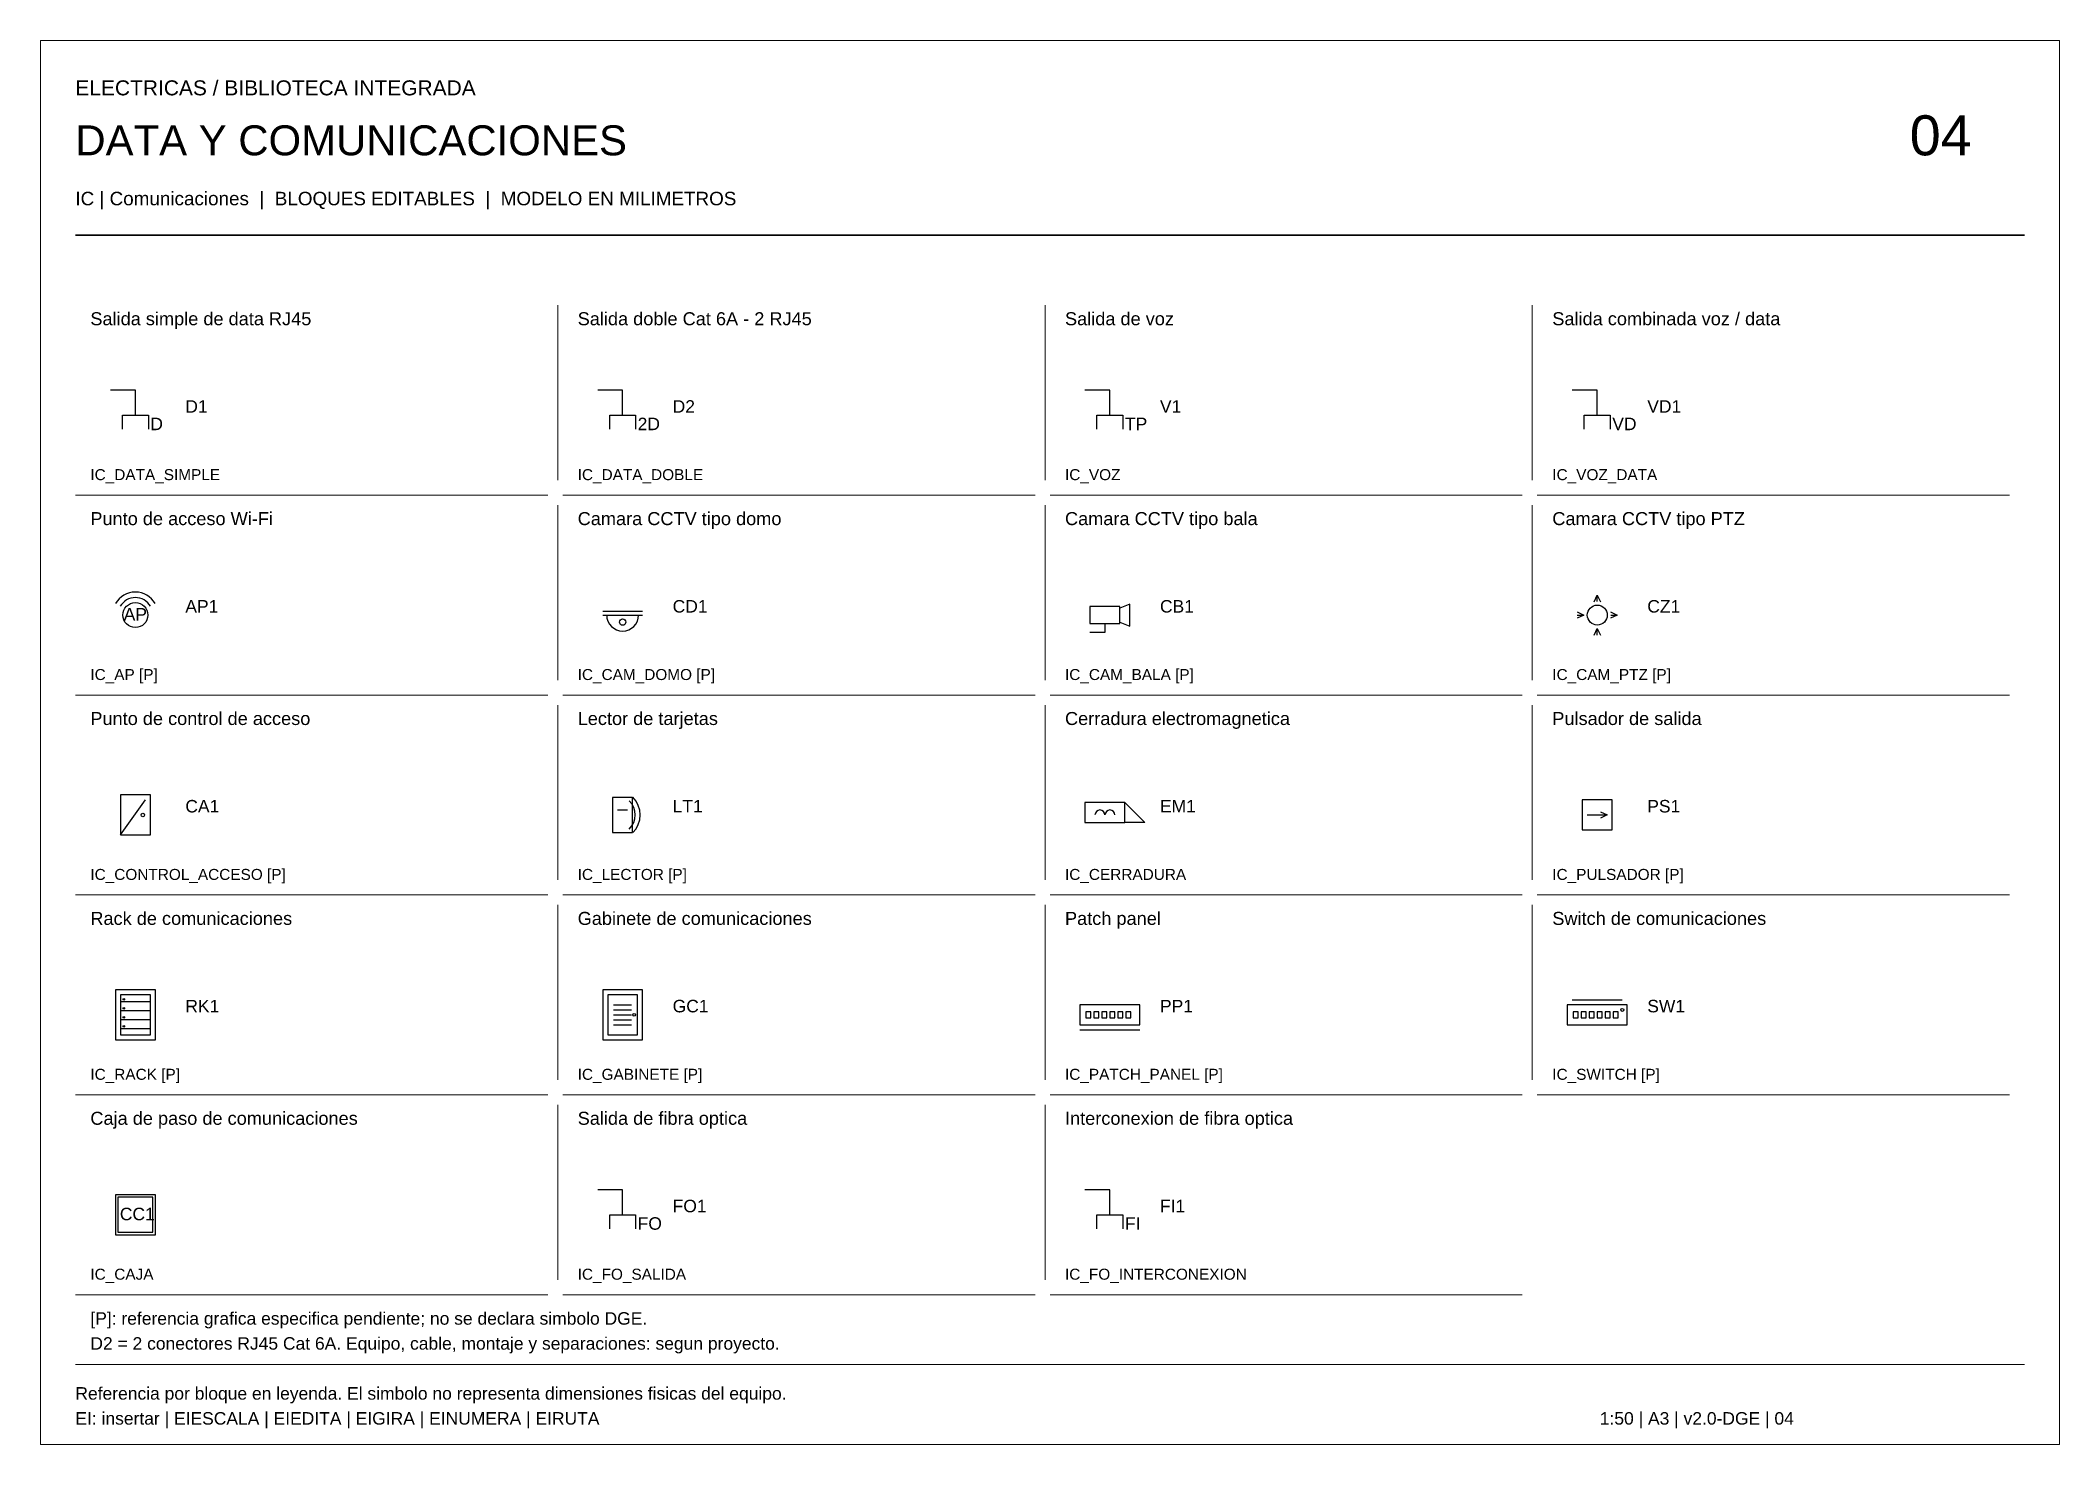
# Model space of a CAD drawing. Header units: millimetres. Extents: x 400 to 200600, y -39600 to -25550.
# Drawn here: x 67900 to 88100, y -39600 to -25550 of the extents above; entities that cross this region are included whole.
import ezdxf
from ezdxf.enums import TextEntityAlignment as Align

# ---------------------------------------------------------------- set-up
doc = ezdxf.new("R2010")
doc.units = ezdxf.units.MM
for name, color, linetype, lineweight in [('EIC-CATALOGO', 7, 'Continuous', 18), ('EIC-MARCO', 8, 'Continuous', 13), ('IC-ACCESOS', 214, 'Continuous', 25), ('IC-CAJAS', 144, 'Continuous', 25), ('IC-CCTV', 174, 'Continuous', 25), ('IC-DATA', 144, 'Continuous', 25), ('IC-FIBRA', 94, 'Continuous', 25), ('IC-RACK', 144, 'Continuous', 30), ('IC-VOZ', 144, 'Continuous', 25), ('IC-WIFI', 144, 'Continuous', 25)]:
    doc.layers.add(name, color=color, linetype=linetype, lineweight=lineweight)
doc.styles.add('EI_TEXTO', font='arial.ttf')

msp = doc.modelspace()

# ---------------------------------------------------------------- texts
at = {"layer": 'EIC-CATALOGO', "color": 144, "style": 'EI_TEXTO'}
for s, height, p in [('ELECTRICAS / BIBLIOTECA INTEGRADA', 150, (68250, -26100)), ('04', 400, (86600, -26700))]:
    msp.add_text(s, height=height, dxfattribs=at).set_placement(p)
at = {"layer": 'EIC-CATALOGO', "color": 7, "style": 'EI_TEXTO'}
for s, height, p in [('DATA Y COMUNICACIONES', 300, (68250, -26700)), ('IC | Comunicaciones  |  BLOQUES EDITABLES  |  MODELO EN MILIMETROS', 135, (68250, -27200)), ('Salida simple de data RJ45', 130, (68400, -28400)), ('Salida doble Cat 6A - 2 RJ45', 130, (73275, -28400)), ('Salida de voz', 130, (78150, -28400)), ('Salida combinada voz / data', 130, (83025, -28400)), ('Punto de acceso Wi-Fi', 130, (68400, -30400)), ('Camara CCTV tipo domo', 130, (73275, -30400)), ('Camara CCTV tipo bala', 130, (78150, -30400)), ('Camara CCTV tipo PTZ', 130, (83025, -30400)), ('Punto de control de acceso', 130, (68400, -32400)), ('Lector de tarjetas', 130, (73275, -32400)), ('Cerradura electromagnetica', 130, (78150, -32400)), ('Pulsador de salida', 130, (83025, -32400)), ('Rack de comunicaciones', 130, (68400, -34400)), ('Gabinete de comunicaciones', 130, (73275, -34400)), ('Patch panel', 130, (78150, -34400)), ('Switch de comunicaciones', 130, (83025, -34400)), ('Caja de paso de comunicaciones', 130, (68400, -36400)), ('Salida de fibra optica', 130, (73275, -36400)), ('Interconexion de fibra optica', 130, (78150, -36400)), ('[P]: referencia grafica especifica pendiente; no se declara simbolo DGE.', 125, (68400, -38400)), ('D2 = 2 conectores RJ45 Cat 6A. Equipo, cable, montaje y separaciones: segun proyecto.', 125, (68400, -38650)), ('Referencia por bloque en leyenda. El simbolo no representa dimensiones fisicas del equipo.', 125, (68250, -39150)), ('EI: insertar | EIESCALA | EIEDITA | EIGIRA | EINUMERA | EIRUTA', 125, (68250, -39400)), ('1:50 | A3 | v2.0-DGE | 04', 125, (83500, -39400))]:
    msp.add_text(s, height=height, dxfattribs=at).set_placement(p)
at = {"layer": 'EIC-CATALOGO', "color": 8, "style": 'EI_TEXTO'}
for s, p in [('IC_DATA_SIMPLE', (68400, -29950)), ('IC_DATA_DOBLE', (73275, -29950)), ('IC_VOZ', (78150, -29950)), ('IC_VOZ_DATA', (83025, -29950)), ('IC_AP [P]', (68400, -31950)), ('IC_CAM_DOMO [P]', (73275, -31950)), ('IC_CAM_BALA [P]', (78150, -31950)), ('IC_CAM_PTZ [P]', (83025, -31950)), ('IC_CONTROL_ACCESO [P]', (68400, -33950)), ('IC_LECTOR [P]', (73275, -33950)), ('IC_CERRADURA', (78150, -33950)), ('IC_PULSADOR [P]', (83025, -33950)), ('IC_RACK [P]', (68400, -35950)), ('IC_GABINETE [P]', (73275, -35950)), ('IC_PATCH_PANEL [P]', (78150, -35950)), ('IC_SWITCH [P]', (83025, -35950)), ('IC_CAJA', (68400, -37950)), ('IC_FO_SALIDA', (73275, -37950)), ('IC_FO_INTERCONEXION', (78150, -37950))]:
    msp.add_text(s, height=110, dxfattribs=at).set_placement(p)

# ---------------------------------------------------------------- blocks, each defined once
blk = doc.blocks.new('IC_DATA_SIMPLE')
at = {"color": 0, "lineweight": -2}
for points in [[(0, 0), (0, 5), (-5, 5)], [(-2.6, -2.8), (-2.6, 0), (2.6, 0), (2.6, -2.8)]]:
    blk.add_lwpolyline(points, dxfattribs=at)
at = {"color": 0, "style": 'EI_TEXTO', "flags": 1}
for tag in ['TIPO', 'TABLERO', 'SISTEMA', 'OBSERVACIONES', 'CABLE', 'CATEGORIA', 'CLASE_REFERENCIA', 'DESCRIPCION', 'MONTAJE', 'NORMA', 'PUNTO', 'PUERTOS', 'PAGINA_DGE']:
    blk.add_attdef(tag, (0, 0), '', height=2.5, dxfattribs=at)
at = {"color": 0, "style": 'EI_TEXTO'}
for tag, p in [('CODIGO', (10, 0.5)), ('DISTINTIVO', (3, -3)), ('ALTURA', (10, -6.5)), ('CIRCUITO', (10, -3))]:
    blk.add_attdef(tag, p, '', height=2.5, dxfattribs=at)
blk = doc.blocks.new('IC_DATA_DOBLE')
at = {"color": 0, "lineweight": -2}
for points in [[(0, 0), (0, 5), (-5, 5)], [(-2.6, -2.8), (-2.6, 0), (2.6, 0), (2.6, -2.8)]]:
    blk.add_lwpolyline(points, dxfattribs=at)
at = {"color": 0, "style": 'EI_TEXTO', "flags": 1}
for tag in ['TIPO', 'TABLERO', 'SISTEMA', 'OBSERVACIONES', 'CABLE', 'CATEGORIA', 'CLASE_REFERENCIA', 'DESCRIPCION', 'MONTAJE', 'NORMA', 'PUNTO', 'PUERTOS', 'PAGINA_DGE']:
    blk.add_attdef(tag, (0, 0), '', height=2.5, dxfattribs=at)
at = {"color": 0, "style": 'EI_TEXTO'}
for tag, p in [('CODIGO', (10, 0.5)), ('DISTINTIVO', (3, -3)), ('ALTURA', (10, -6.5)), ('CIRCUITO', (10, -3))]:
    blk.add_attdef(tag, p, '', height=2.5, dxfattribs=at)
blk = doc.blocks.new('IC_VOZ')
at = {"color": 0, "lineweight": -2}
for points in [[(0, 0), (0, 5), (-5, 5)], [(-2.6, -2.8), (-2.6, 0), (2.6, 0), (2.6, -2.8)]]:
    blk.add_lwpolyline(points, dxfattribs=at)
at = {"color": 0, "style": 'EI_TEXTO', "flags": 1}
for tag in ['TIPO', 'TABLERO', 'SISTEMA', 'OBSERVACIONES', 'CABLE', 'CLASE_REFERENCIA', 'DESCRIPCION', 'MONTAJE', 'NORMA', 'PUNTO', 'PUERTOS', 'PAGINA_DGE']:
    blk.add_attdef(tag, (0, 0), '', height=2.5, dxfattribs=at)
at = {"color": 0, "style": 'EI_TEXTO'}
for tag, p in [('CODIGO', (10, 0.5)), ('DISTINTIVO', (3, -3)), ('ALTURA', (10, -6.5)), ('CIRCUITO', (10, -3))]:
    blk.add_attdef(tag, p, '', height=2.5, dxfattribs=at)
blk = doc.blocks.new('IC_VOZ_DATA')
at = {"color": 0, "lineweight": -2}
for points in [[(0, 0), (0, 5), (-5, 5)], [(-2.6, -2.8), (-2.6, 0), (2.6, 0), (2.6, -2.8)]]:
    blk.add_lwpolyline(points, dxfattribs=at)
at = {"color": 0, "style": 'EI_TEXTO', "flags": 1}
for tag in ['TIPO', 'TABLERO', 'SISTEMA', 'OBSERVACIONES', 'CABLE', 'CLASE_REFERENCIA', 'DESCRIPCION', 'MONTAJE', 'NORMA', 'PUNTO', 'PUERTOS', 'PAGINA_DGE']:
    blk.add_attdef(tag, (0, 0), '', height=2.5, dxfattribs=at)
at = {"color": 0, "style": 'EI_TEXTO'}
for tag, p in [('CODIGO', (10, 0.5)), ('DISTINTIVO', (3, -3)), ('ALTURA', (10, -6.5)), ('CIRCUITO', (10, -3))]:
    blk.add_attdef(tag, p, '', height=2.5, dxfattribs=at)
blk = doc.blocks.new('IC_AP')
at = {"color": 0, "lineweight": -2}
blk.add_circle((0, 0), 2.5, dxfattribs=at)
for radius in [4.6, 3.5]:
    blk.add_arc((0, 0), radius, 30, 150, dxfattribs=at)
at = {"color": 0, "lineweight": -2, "style": 'EI_TEXTO'}
blk.add_text('AP', height=2.5, dxfattribs=at).set_placement((0, -1.1), align=Align.CENTER)
at = {"color": 0, "style": 'EI_TEXTO', "flags": 1}
for tag in ['TIPO', 'TABLERO', 'SISTEMA', 'OBSERVACIONES', 'CABLE', 'DESCRIPCION', 'MONTAJE', 'NORMA', 'PUNTO']:
    blk.add_attdef(tag, (0, 0), '', height=2.5, dxfattribs=at)
at = {"color": 0, "style": 'EI_TEXTO'}
for tag, p in [('CODIGO', (10, 0.5)), ('ALTURA', (10, -6.5)), ('CIRCUITO', (10, -3))]:
    blk.add_attdef(tag, p, '', height=2.5, dxfattribs=at)
blk = doc.blocks.new('IC_CAM_DOMO')
at = {"color": 0, "lineweight": -2}
for p, q in [((-4, 0.8), (4, 0.8)), ((-4, 0), (4, 0))]:
    blk.add_line(p, q, dxfattribs=at)
blk.add_circle((0, -1.4), 0.65, dxfattribs=at)
blk.add_arc((0, 0), 3.2, 180, 360, dxfattribs=at)
at = {"color": 0, "style": 'EI_TEXTO', "flags": 1}
for tag in ['TIPO', 'TABLERO', 'SISTEMA', 'OBSERVACIONES', 'CABLE', 'DESCRIPCION', 'MONTAJE', 'NORMA', 'PUNTO']:
    blk.add_attdef(tag, (0, 0), '', height=2.5, dxfattribs=at)
at = {"color": 0, "style": 'EI_TEXTO'}
for tag, p in [('CODIGO', (10, 0.5)), ('ALTURA', (10, -6.5)), ('CIRCUITO', (10, -3))]:
    blk.add_attdef(tag, p, '', height=2.5, dxfattribs=at)
blk = doc.blocks.new('IC_CAM_BALA')
at = {"color": 0, "lineweight": -2}
blk.add_lwpolyline([(-4, -1.7), (2, -1.7), (2, 1.7), (-4, 1.7)], close=True, dxfattribs=at)
for points in [[(2, -1.4), (4, -2.2), (4, 2.2), (2, 1.4)], [(-1, -1.7), (-1, -3.5), (-4, -3.5)]]:
    blk.add_lwpolyline(points, dxfattribs=at)
at = {"color": 0, "style": 'EI_TEXTO', "flags": 1}
for tag in ['TIPO', 'TABLERO', 'SISTEMA', 'OBSERVACIONES', 'CABLE', 'DESCRIPCION', 'MONTAJE', 'NORMA', 'PUNTO']:
    blk.add_attdef(tag, (0, 0), '', height=2.5, dxfattribs=at)
at = {"color": 0, "style": 'EI_TEXTO'}
for tag, p in [('CODIGO', (10, 0.5)), ('ALTURA', (10, -6.5)), ('CIRCUITO', (10, -3))]:
    blk.add_attdef(tag, p, '', height=2.5, dxfattribs=at)
blk = doc.blocks.new('IC_CAM_PTZ')
at = {"color": 0, "lineweight": -2}
for p, q in [((-4, 0), (-2.7, 0)), ((0, 2.7), (0, 4)), ((2.7, 0), (4, 0)), ((0, -4), (0, -2.7))]:
    blk.add_line(p, q, dxfattribs=at)
for points in [[(-4.05, 0.65), (-2.7, 0), (-4.05, -0.65)], [(-0.65, 2.65), (0, 4), (0.65, 2.65)], [(2.65, 0.65), (4, 0), (2.65, -0.65)], [(-0.65, -4.05), (0, -2.7), (0.65, -4.05)]]:
    blk.add_lwpolyline(points, dxfattribs=at)
blk.add_circle((0, 0), 2, dxfattribs=at)
at = {"color": 0, "style": 'EI_TEXTO', "flags": 1}
for tag in ['TIPO', 'TABLERO', 'SISTEMA', 'OBSERVACIONES', 'CABLE', 'DESCRIPCION', 'MONTAJE', 'NORMA', 'PUNTO']:
    blk.add_attdef(tag, (0, 0), '', height=2.5, dxfattribs=at)
at = {"color": 0, "style": 'EI_TEXTO'}
for tag, p in [('CODIGO', (10, 0.5)), ('ALTURA', (10, -6.5)), ('CIRCUITO', (10, -3))]:
    blk.add_attdef(tag, p, '', height=2.5, dxfattribs=at)
blk = doc.blocks.new('IC_CONTROL_ACCESO')
at = {"color": 0, "lineweight": -2}
blk.add_line((-3, -4), (2, 3), dxfattribs=at)
blk.add_lwpolyline([(-3, -4), (3, -4), (3, 4), (-3, 4)], close=True, dxfattribs=at)
blk.add_circle((1.5, 0), 0.35, dxfattribs=at)
at = {"color": 0, "style": 'EI_TEXTO', "flags": 1}
for tag in ['TIPO', 'TABLERO', 'SISTEMA', 'OBSERVACIONES', 'CABLE', 'DESCRIPCION', 'MONTAJE', 'NORMA', 'PUNTO']:
    blk.add_attdef(tag, (0, 0), '', height=2.5, dxfattribs=at)
at = {"color": 0, "style": 'EI_TEXTO'}
for tag, p in [('CODIGO', (10, 0.5)), ('ALTURA', (10, -6.5)), ('CIRCUITO', (10, -3))]:
    blk.add_attdef(tag, p, '', height=2.5, dxfattribs=at)
blk = doc.blocks.new('IC_LECTOR')
at = {"color": 0, "lineweight": -2}
blk.add_line((-1, 1), (1, 1), dxfattribs=at)
blk.add_lwpolyline([(-2, -3.5), (2, -3.5), (2, 3.5), (-2, 3.5)], close=True, dxfattribs=at)
for radius in [4, 5]:
    blk.add_arc((-1.5, 0), radius, -45, 45, dxfattribs=at)
at = {"color": 0, "style": 'EI_TEXTO', "flags": 1}
for tag in ['TIPO', 'TABLERO', 'SISTEMA', 'OBSERVACIONES', 'CABLE', 'DESCRIPCION', 'MONTAJE', 'NORMA', 'PUNTO']:
    blk.add_attdef(tag, (0, 0), '', height=2.5, dxfattribs=at)
at = {"color": 0, "style": 'EI_TEXTO'}
for tag, p in [('CODIGO', (10, 0.5)), ('ALTURA', (10, -6.5)), ('CIRCUITO', (10, -3))]:
    blk.add_attdef(tag, p, '', height=2.5, dxfattribs=at)
blk = doc.blocks.new('IC_CERRADURA')
at = {"color": 0, "lineweight": -2}
blk.add_lwpolyline([(-5, -1.5), (3, -1.5), (3, 2.5), (-5, 2.5)], close=True, dxfattribs=at)
blk.add_lwpolyline([(3, 2.5), (7, -1.5), (3, -1.5)], dxfattribs=at)
for centre in [(-2, 0), (0, 0)]:
    blk.add_arc(centre, 1, 0, 180, dxfattribs=at)
at = {"color": 0, "style": 'EI_TEXTO', "flags": 1}
for tag in ['TIPO', 'TABLERO', 'SISTEMA', 'OBSERVACIONES', 'CABLE', 'CLASE_REFERENCIA', 'DESCRIPCION', 'MONTAJE', 'NORMA', 'PUNTO', 'PAGINA_DGE']:
    blk.add_attdef(tag, (0, 0), '', height=2.5, dxfattribs=at)
at = {"color": 0, "style": 'EI_TEXTO'}
for tag, p in [('CODIGO', (10, 0.5)), ('ALTURA', (10, -6.5)), ('CIRCUITO', (10, -3))]:
    blk.add_attdef(tag, p, '', height=2.5, dxfattribs=at)
blk = doc.blocks.new('IC_PULSADOR')
at = {"color": 0, "lineweight": -2}
blk.add_line((-2, 0), (2, 0), dxfattribs=at)
blk.add_lwpolyline([(-3, -3), (3, -3), (3, 3), (-3, 3)], close=True, dxfattribs=at)
blk.add_lwpolyline([(0.65, 0.65), (2, 0), (0.65, -0.65)], dxfattribs=at)
at = {"color": 0, "style": 'EI_TEXTO', "flags": 1}
for tag in ['TIPO', 'TABLERO', 'SISTEMA', 'OBSERVACIONES', 'CABLE', 'DESCRIPCION', 'MONTAJE', 'NORMA', 'PUNTO']:
    blk.add_attdef(tag, (0, 0), '', height=2.5, dxfattribs=at)
at = {"color": 0, "style": 'EI_TEXTO'}
for tag, p in [('CODIGO', (10, 0.5)), ('ALTURA', (10, -6.5)), ('CIRCUITO', (10, -3))]:
    blk.add_attdef(tag, p, '', height=2.5, dxfattribs=at)
blk = doc.blocks.new('IC_RACK')
at = {"color": 0, "lineweight": -2}
for p, q in [((-3, 2.7), (3, 2.7)), ((-3, 0.9), (3, 0.9)), ((-3, -0.9), (3, -0.9)), ((-3, -2.7), (3, -2.7))]:
    blk.add_line(p, q, dxfattribs=at)
for points in [[(-4, -5), (4, -5), (4, 5), (-4, 5)], [(-3, -4), (3, -4), (3, 4), (-3, 4)]]:
    blk.add_lwpolyline(points, close=True, dxfattribs=at)
for centre in [(-2.3, 3.1), (-2.3, 1.3), (-2.3, -0.5), (-2.3, -2.3)]:
    blk.add_circle(centre, 0.15, dxfattribs=at)
at = {"color": 0, "style": 'EI_TEXTO', "flags": 1}
for tag in ['TIPO', 'TABLERO', 'SISTEMA', 'OBSERVACIONES', 'CABLE', 'UNIDADES_RACK', 'DESCRIPCION', 'MONTAJE', 'NORMA', 'PUNTO', 'DIMENSIONES']:
    blk.add_attdef(tag, (0, 0), '', height=2.5, dxfattribs=at)
at = {"color": 0, "style": 'EI_TEXTO'}
for tag, p in [('CODIGO', (10, 0.5)), ('ALTURA', (10, -6.5)), ('CIRCUITO', (10, -3))]:
    blk.add_attdef(tag, p, '', height=2.5, dxfattribs=at)
blk = doc.blocks.new('IC_GABINETE')
at = {"color": 0, "lineweight": -2}
for p, q in [((-1.8, 2), (1.8, 2)), ((-1.8, 1), (1.8, 1)), ((-1.8, 0), (1.8, 0)), ((-1.8, -1), (1.8, -1)), ((-1.8, -2), (1.8, -2))]:
    blk.add_line(p, q, dxfattribs=at)
for points in [[(-4, -5), (4, -5), (4, 5), (-4, 5)], [(-3, -4), (3, -4), (3, 4), (-3, 4)]]:
    blk.add_lwpolyline(points, close=True, dxfattribs=at)
blk.add_circle((2.3, 0), 0.25, dxfattribs=at)
at = {"color": 0, "style": 'EI_TEXTO', "flags": 1}
for tag in ['TIPO', 'TABLERO', 'SISTEMA', 'OBSERVACIONES', 'CABLE', 'DESCRIPCION', 'MONTAJE', 'NORMA', 'PUNTO', 'DIMENSIONES']:
    blk.add_attdef(tag, (0, 0), '', height=2.5, dxfattribs=at)
at = {"color": 0, "style": 'EI_TEXTO'}
for tag, p in [('CODIGO', (10, 0.5)), ('ALTURA', (10, -6.5)), ('CIRCUITO', (10, -3))]:
    blk.add_attdef(tag, p, '', height=2.5, dxfattribs=at)
blk = doc.blocks.new('IC_PATCH_PANEL')
at = {"color": 0, "lineweight": -2}
blk.add_line((-6, -3), (6, -3), dxfattribs=at)
for points in [[(-6, -2), (6, -2), (6, 2), (-6, 2)], [(-4.8, -0.6), (-3.8, -0.6), (-3.8, 0.6), (-4.8, 0.6)], [(-3.2, -0.6), (-2.2, -0.6), (-2.2, 0.6), (-3.2, 0.6)], [(-1.6, -0.6), (-0.6, -0.6), (-0.6, 0.6), (-1.6, 0.6)], [(0, -0.6), (1, -0.6), (1, 0.6), (0, 0.6)], [(1.6, -0.6), (2.6, -0.6), (2.6, 0.6), (1.6, 0.6)], [(3.2, -0.6), (4.2, -0.6), (4.2, 0.6), (3.2, 0.6)]]:
    blk.add_lwpolyline(points, close=True, dxfattribs=at)
at = {"color": 0, "style": 'EI_TEXTO', "flags": 1}
for tag in ['TIPO', 'TABLERO', 'SISTEMA', 'OBSERVACIONES', 'CABLE', 'DESCRIPCION', 'MONTAJE', 'NORMA', 'PUNTO', 'PUERTOS']:
    blk.add_attdef(tag, (0, 0), '', height=2.5, dxfattribs=at)
at = {"color": 0, "style": 'EI_TEXTO'}
for tag, p in [('CODIGO', (10, 0.5)), ('ALTURA', (10, -6.5)), ('CIRCUITO', (10, -3))]:
    blk.add_attdef(tag, p, '', height=2.5, dxfattribs=at)
blk = doc.blocks.new('IC_SWITCH')
at = {"color": 0, "lineweight": -2}
blk.add_line((-5, 3), (5, 3), dxfattribs=at)
for points in [[(-6, -2), (6, -2), (6, 2), (-6, 2)], [(-4.8, -0.6), (-3.8, -0.6), (-3.8, 0.6), (-4.8, 0.6)], [(-3.2, -0.6), (-2.2, -0.6), (-2.2, 0.6), (-3.2, 0.6)], [(-1.6, -0.6), (-0.6, -0.6), (-0.6, 0.6), (-1.6, 0.6)], [(0, -0.6), (1, -0.6), (1, 0.6), (0, 0.6)], [(1.6, -0.6), (2.6, -0.6), (2.6, 0.6), (1.6, 0.6)], [(3.2, -0.6), (4.2, -0.6), (4.2, 0.6), (3.2, 0.6)]]:
    blk.add_lwpolyline(points, close=True, dxfattribs=at)
blk.add_circle((5, 1), 0.3, dxfattribs=at)
at = {"color": 0, "style": 'EI_TEXTO', "flags": 1}
for tag in ['TIPO', 'TABLERO', 'SISTEMA', 'OBSERVACIONES', 'CABLE', 'DESCRIPCION', 'MONTAJE', 'NORMA', 'PUNTO', 'PUERTOS', 'POE']:
    blk.add_attdef(tag, (0, 0), '', height=2.5, dxfattribs=at)
at = {"color": 0, "style": 'EI_TEXTO'}
for tag, p in [('CODIGO', (10, 0.5)), ('ALTURA', (10, -6.5)), ('CIRCUITO', (10, -3))]:
    blk.add_attdef(tag, p, '', height=2.5, dxfattribs=at)
blk = doc.blocks.new('IC_CAJA')
at = {"color": 0, "lineweight": -2}
for points in [[(-4, -4), (4, -4), (4, 4), (-4, 4)], [(-3.5, -3.5), (3.5, -3.5), (3.5, 3.5), (-3.5, 3.5)]]:
    blk.add_lwpolyline(points, close=True, dxfattribs=at)
at = {"color": 0, "style": 'EI_TEXTO'}
for tag, p in [('CODIGO', (-3.1, -1.1)), ('ALTURA', (10, -6.5)), ('CIRCUITO', (10, -3))]:
    blk.add_attdef(tag, p, '', height=2.5, dxfattribs=at)
at = {"color": 0, "style": 'EI_TEXTO', "flags": 1}
for tag in ['TIPO', 'TABLERO', 'SISTEMA', 'OBSERVACIONES', 'CABLE', 'DESCRIPCION', 'MONTAJE', 'NORMA', 'PUNTO', 'DIMENSIONES', 'MATERIAL']:
    blk.add_attdef(tag, (0, 0), '', height=2.5, dxfattribs=at)
blk = doc.blocks.new('IC_FO_SALIDA')
at = {"color": 0, "lineweight": -2}
for points in [[(0, 0), (0, 5), (-5, 5)], [(-2.6, -2.8), (-2.6, 0), (2.6, 0), (2.6, -2.8)]]:
    blk.add_lwpolyline(points, dxfattribs=at)
at = {"color": 0, "style": 'EI_TEXTO', "flags": 1}
for tag in ['TIPO', 'TABLERO', 'SISTEMA', 'OBSERVACIONES', 'CABLE', 'CONECTOR', 'CLASE_REFERENCIA', 'DESCRIPCION', 'MONTAJE', 'NORMA', 'PUNTO', 'FIBRAS', 'PAGINA_DGE']:
    blk.add_attdef(tag, (0, 0), '', height=2.5, dxfattribs=at)
at = {"color": 0, "style": 'EI_TEXTO'}
for tag, p in [('CODIGO', (10, 0.5)), ('DISTINTIVO', (3, -3)), ('ALTURA', (10, -6.5)), ('CIRCUITO', (10, -3))]:
    blk.add_attdef(tag, p, '', height=2.5, dxfattribs=at)
blk = doc.blocks.new('IC_FO_INTERCONEXION')
at = {"color": 0, "lineweight": -2}
for points in [[(0, 0), (0, 5), (-5, 5)], [(-2.6, -2.8), (-2.6, 0), (2.6, 0), (2.6, -2.8)]]:
    blk.add_lwpolyline(points, dxfattribs=at)
at = {"color": 0, "style": 'EI_TEXTO', "flags": 1}
for tag in ['TIPO', 'TABLERO', 'SISTEMA', 'OBSERVACIONES', 'CABLE', 'CLASE_REFERENCIA', 'DESCRIPCION', 'MONTAJE', 'NORMA', 'PUNTO', 'FIBRAS', 'PAGINA_DGE']:
    blk.add_attdef(tag, (0, 0), '', height=2.5, dxfattribs=at)
at = {"color": 0, "style": 'EI_TEXTO'}
for tag, p in [('CODIGO', (10, 0.5)), ('DISTINTIVO', (3, -3)), ('ALTURA', (10, -6.5)), ('CIRCUITO', (10, -3))]:
    blk.add_attdef(tag, p, '', height=2.5, dxfattribs=at)

# ---------------------------------------------------------------- linework, layer by layer
at = {"layer": 'EIC-MARCO', "color": 144, "lineweight": 35}
msp.add_line((68250, -27500), (87750, -27500), dxfattribs=at)
at = {"layer": 'EIC-MARCO', "color": 8, "lineweight": 13}
for p, q in [((73075, -29950), (73075, -28200)), ((77950, -29950), (77950, -28200)), ((82825, -29950), (82825, -28200)), ((68250, -30100), (72975, -30100)), ((73075, -31950), (73075, -30200)), ((73125, -30100), (77850, -30100)), ((77950, -31950), (77950, -30200)), ((78000, -30100), (82725, -30100)), ((82825, -31950), (82825, -30200)), ((82875, -30100), (87600, -30100)), ((68250, -32100), (72975, -32100)), ((73125, -32100), (77850, -32100)), ((78000, -32100), (82725, -32100)), ((82875, -32100), (87600, -32100)), ((73075, -33950), (73075, -32200)), ((77950, -33950), (77950, -32200)), ((82825, -33950), (82825, -32200)), ((68250, -34100), (72975, -34100)), ((73125, -34100), (77850, -34100)), ((78000, -34100), (82725, -34100)), ((82875, -34100), (87600, -34100)), ((73075, -35950), (73075, -34200)), ((77950, -35950), (77950, -34200)), ((82825, -35950), (82825, -34200)), ((68250, -36100), (72975, -36100)), ((73125, -36100), (77850, -36100)), ((78000, -36100), (82725, -36100)), ((82875, -36100), (87600, -36100)), ((73075, -37950), (73075, -36200)), ((77950, -37950), (77950, -36200)), ((68250, -38100), (72975, -38100)), ((73125, -38100), (77850, -38100)), ((78000, -38100), (82725, -38100)), ((68250, -38800), (87750, -38800))]:
    msp.add_line(p, q, dxfattribs=at)
at = {"layer": 'EIC-MARCO'}
msp.add_lwpolyline([(67900, -39600), (88100, -39600), (88100, -25550), (67900, -25550)], close=True, dxfattribs=at)

# ---------------------------------------------------------------- block references
at = {"layer": 'IC-ACCESOS'}
ref = msp.add_blockref('IC_CONTROL_ACCESO', (68850, -33300), dxfattribs=dict(at, xscale=50, yscale=50, zscale=50))
ref.add_attrib('CODIGO', 'CA1', (69350, -33275), dxfattribs={"layer": '0', "height": 125, "style": 'EI_TEXTO'})
ref = msp.add_blockref('IC_LECTOR', (73725, -33300), dxfattribs=dict(at, xscale=50, yscale=50, zscale=50))
ref.add_attrib('CODIGO', 'LT1', (74225, -33275), dxfattribs={"layer": '0', "height": 125, "style": 'EI_TEXTO'})
ref = msp.add_blockref('IC_CERRADURA', (78600, -33300), dxfattribs=dict(at, xscale=50, yscale=50, zscale=50))
ref.add_attrib('CODIGO', 'EM1', (79100, -33275), dxfattribs={"layer": '0', "height": 125, "style": 'EI_TEXTO'})
ref = msp.add_blockref('IC_PULSADOR', (83475, -33300), dxfattribs=dict(at, xscale=50, yscale=50, zscale=50))
ref.add_attrib('CODIGO', 'PS1', (83975, -33275), dxfattribs={"layer": '0', "height": 125, "style": 'EI_TEXTO'})
at = {"layer": 'IC-CAJAS'}
ref = msp.add_blockref('IC_CAJA', (68850, -37300), dxfattribs=dict(at, xscale=50, yscale=50, zscale=50))
ref.add_attrib('CODIGO', 'CC1', (68695, -37355), dxfattribs={"layer": '0', "height": 125, "style": 'EI_TEXTO'})
at = {"layer": 'IC-CCTV'}
ref = msp.add_blockref('IC_CAM_PTZ', (83475, -31300), dxfattribs=dict(at, xscale=50, yscale=50, zscale=50))
ref.add_attrib('CODIGO', 'CZ1', (83975, -31275), dxfattribs={"layer": '0', "height": 125, "style": 'EI_TEXTO'})
ref = msp.add_blockref('IC_CAM_DOMO', (73725, -31300), dxfattribs=dict(at, xscale=50, yscale=50, zscale=50))
ref.add_attrib('CODIGO', 'CD1', (74225, -31275), dxfattribs={"layer": '0', "height": 125, "style": 'EI_TEXTO'})
ref = msp.add_blockref('IC_CAM_BALA', (78600, -31300), dxfattribs=dict(at, xscale=50, yscale=50, zscale=50))
ref.add_attrib('CODIGO', 'CB1', (79100, -31275), dxfattribs={"layer": '0', "height": 125, "style": 'EI_TEXTO'})
at = {"layer": 'IC-DATA'}
ref = msp.add_blockref('IC_DATA_SIMPLE', (68850, -29300), dxfattribs=dict(at, xscale=50, yscale=50, zscale=50))
ref.add_attrib('CODIGO', 'D1', (69350, -29275), dxfattribs={"layer": '0', "height": 125, "style": 'EI_TEXTO'})
ref.add_attrib('DISTINTIVO', 'D', (69000, -29450), dxfattribs={"layer": '0', "height": 125, "style": 'EI_TEXTO'})
ref = msp.add_blockref('IC_DATA_DOBLE', (73725, -29300), dxfattribs=dict(at, xscale=50, yscale=50, zscale=50))
ref.add_attrib('CODIGO', 'D2', (74225, -29275), dxfattribs={"layer": '0', "height": 125, "style": 'EI_TEXTO'})
ref.add_attrib('DISTINTIVO', '2D', (73875, -29450), dxfattribs={"layer": '0', "height": 125, "style": 'EI_TEXTO'})
at = {"layer": 'IC-FIBRA'}
ref = msp.add_blockref('IC_FO_SALIDA', (73725, -37300), dxfattribs=dict(at, xscale=50, yscale=50, zscale=50))
ref.add_attrib('CODIGO', 'FO1', (74225, -37275), dxfattribs={"layer": '0', "height": 125, "style": 'EI_TEXTO'})
ref.add_attrib('DISTINTIVO', 'FO', (73875, -37450), dxfattribs={"layer": '0', "height": 125, "style": 'EI_TEXTO'})
ref = msp.add_blockref('IC_FO_INTERCONEXION', (78600, -37300), dxfattribs=dict(at, xscale=50, yscale=50, zscale=50))
ref.add_attrib('CODIGO', 'FI1', (79100, -37275), dxfattribs={"layer": '0', "height": 125, "style": 'EI_TEXTO'})
ref.add_attrib('DISTINTIVO', 'FI', (78750, -37450), dxfattribs={"layer": '0', "height": 125, "style": 'EI_TEXTO'})
at = {"layer": 'IC-RACK'}
ref = msp.add_blockref('IC_RACK', (68850, -35300), dxfattribs=dict(at, xscale=50, yscale=50, zscale=50))
ref.add_attrib('CODIGO', 'RK1', (69350, -35275), dxfattribs={"layer": '0', "height": 125, "style": 'EI_TEXTO'})
ref = msp.add_blockref('IC_GABINETE', (73725, -35300), dxfattribs=dict(at, xscale=50, yscale=50, zscale=50))
ref.add_attrib('CODIGO', 'GC1', (74225, -35275), dxfattribs={"layer": '0', "height": 125, "style": 'EI_TEXTO'})
ref = msp.add_blockref('IC_PATCH_PANEL', (78600, -35300), dxfattribs=dict(at, xscale=50, yscale=50, zscale=50))
ref.add_attrib('CODIGO', 'PP1', (79100, -35275), dxfattribs={"layer": '0', "height": 125, "style": 'EI_TEXTO'})
ref = msp.add_blockref('IC_SWITCH', (83475, -35300), dxfattribs=dict(at, xscale=50, yscale=50, zscale=50))
ref.add_attrib('CODIGO', 'SW1', (83975, -35275), dxfattribs={"layer": '0', "height": 125, "style": 'EI_TEXTO'})
at = {"layer": 'IC-VOZ'}
ref = msp.add_blockref('IC_VOZ', (78600, -29300), dxfattribs=dict(at, xscale=50, yscale=50, zscale=50))
ref.add_attrib('CODIGO', 'V1', (79100, -29275), dxfattribs={"layer": '0', "height": 125, "style": 'EI_TEXTO'})
ref.add_attrib('DISTINTIVO', 'TP', (78750, -29450), dxfattribs={"layer": '0', "height": 125, "style": 'EI_TEXTO'})
ref = msp.add_blockref('IC_VOZ_DATA', (83475, -29300), dxfattribs=dict(at, xscale=50, yscale=50, zscale=50))
ref.add_attrib('CODIGO', 'VD1', (83975, -29275), dxfattribs={"layer": '0', "height": 125, "style": 'EI_TEXTO'})
ref.add_attrib('DISTINTIVO', 'VD', (83625, -29450), dxfattribs={"layer": '0', "height": 125, "style": 'EI_TEXTO'})
at = {"layer": 'IC-WIFI'}
ref = msp.add_blockref('IC_AP', (68850, -31300), dxfattribs=dict(at, xscale=50, yscale=50, zscale=50))
ref.add_attrib('CODIGO', 'AP1', (69350, -31275), dxfattribs={"layer": '0', "height": 125, "style": 'EI_TEXTO'})

msp.set_redraw_order([(e.dxf.handle, doc.entitydb.next_handle()) for e in msp.query("TEXT MTEXT ATTDEF DIMENSION ARC_DIMENSION")])  # texts and dimensions are drawn at this point

doc.saveas('drawing.dxf')
